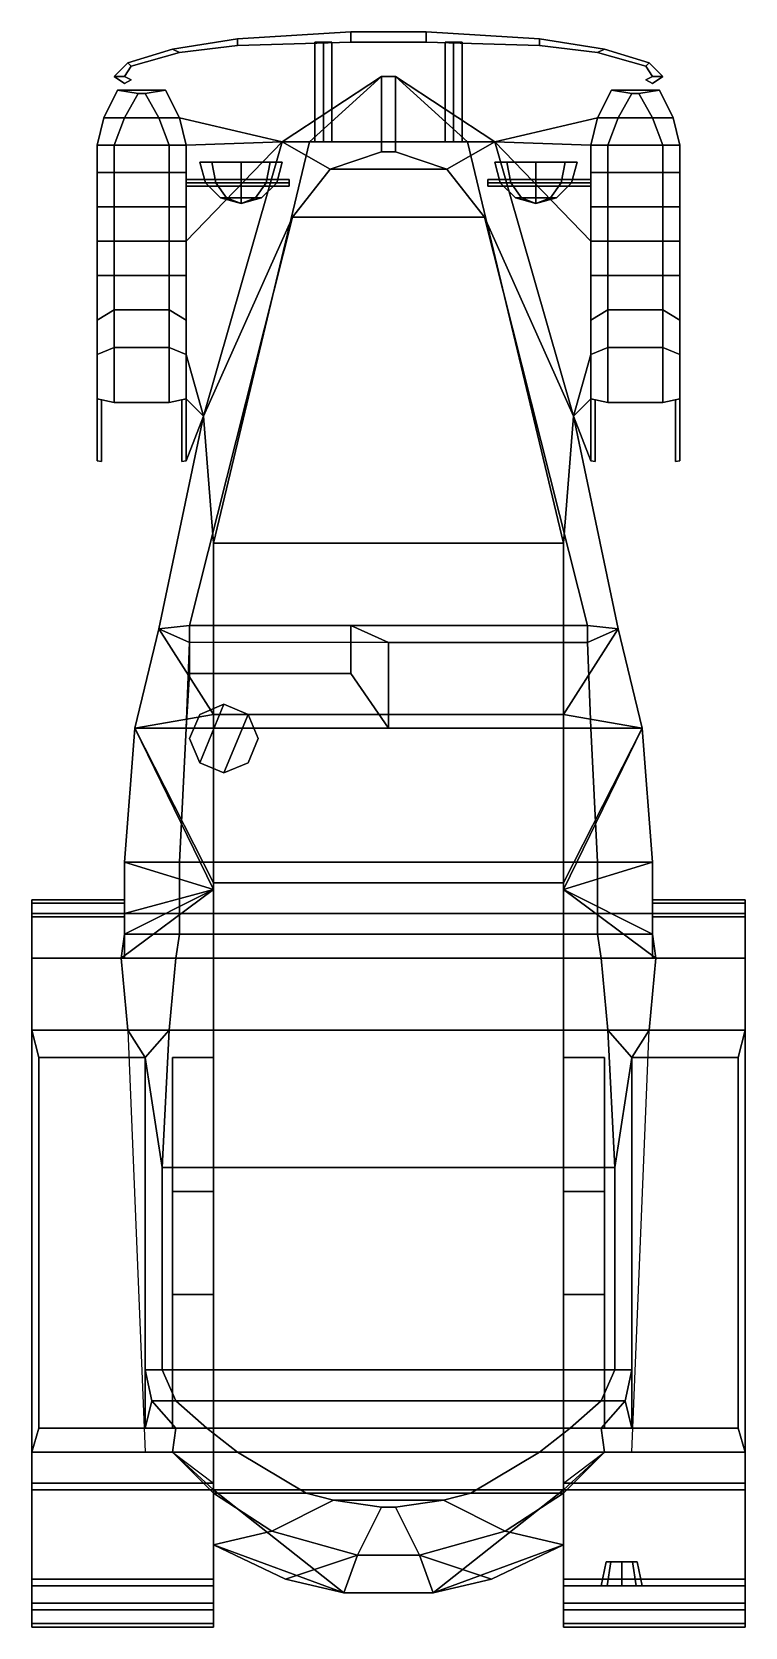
# Model space of a CAD drawing. Extents: x -1.04 to 1.04, y -2.38 to 2.27.
import ezdxf

# ---------------------------------------------------------------- set-up
doc = ezdxf.new("R2010")
doc.units = 0
doc.layers.get('0').update_dxf_attribs({"linetype": 'CONTINUOUS'})
doc.layers.add('MUDGUARDS', color=6, linetype='CONTINUOUS')

msp = doc.modelspace()

# ---------------------------------------------------------------- linework, layer by layer
for points in [[(-0.63, 2.22, 0.62), (-0.44, 2.25, 0.62), (-0.44, 2.25, 0.52), (-0.63, 2.22, 0.52)], [(-0.44, 2.25, 0.52), (-0.44, 2.23, 0.52), (-0.61, 2.21, 0.52), (-0.63, 2.22, 0.52)], [(-0.61, 2.21, 0.62), (-0.44, 2.23, 0.62), (-0.44, 2.25, 0.62), (-0.63, 2.22, 0.62)], [(-0.44, 2.25, 0.62), (-0.11, 2.27, 0.62), (-0.11, 2.27, 0.52), (-0.44, 2.25, 0.52)], [(-0.11, 2.27, 0.52), (-0.11, 2.24, 0.52), (-0.44, 2.23, 0.52), (-0.44, 2.25, 0.52)], [(-0.44, 2.23, 0.62), (-0.11, 2.24, 0.62), (-0.11, 2.27, 0.62), (-0.44, 2.25, 0.62)], [(-0.44, 2.23, 0.52), (-0.11, 2.24, 0.52), (-0.11, 2.24, 0.62), (-0.44, 2.23, 0.62)], [(-0.215, 2.24, 0.56), (-0.19, 2.24, 0.535), (-0.19, 1.95, 0.535), (-0.215, 1.95, 0.56)], [(-0.19, 2.24, 0.585), (-0.215, 2.24, 0.56), (-0.215, 1.95, 0.56), (-0.19, 1.95, 0.585)], [(-0.19, 2.24, 0.535), (-0.165, 2.24, 0.56), (-0.165, 1.95, 0.56), (-0.19, 1.95, 0.535)], [(-0.165, 2.24, 0.56), (-0.19, 2.24, 0.585), (-0.19, 1.95, 0.585), (-0.165, 1.95, 0.56)], [(0.11, 2.27, 0.52), (-0.11, 2.27, 0.52), (-0.11, 2.27, 0.62), (0.11, 2.27, 0.62)], [(0.11, 2.24, 0.52), (-0.11, 2.24, 0.52), (-0.11, 2.27, 0.52), (0.11, 2.27, 0.52)], [(-0.11, 2.27, 0.62), (-0.11, 2.24, 0.62), (0.11, 2.24, 0.62), (0.11, 2.27, 0.62)], [(0.11, 2.24, 0.62), (-0.11, 2.24, 0.62), (-0.11, 2.24, 0.52), (0.11, 2.24, 0.52)], [(0.44, 2.25, 0.52), (0.11, 2.27, 0.52), (0.11, 2.27, 0.62), (0.44, 2.25, 0.62)], [(0.44, 2.23, 0.52), (0.11, 2.24, 0.52), (0.11, 2.27, 0.52), (0.44, 2.25, 0.52)], [(0.11, 2.27, 0.62), (0.11, 2.24, 0.62), (0.44, 2.23, 0.62), (0.44, 2.25, 0.62)], [(0.44, 2.23, 0.62), (0.11, 2.24, 0.62), (0.11, 2.24, 0.52), (0.44, 2.23, 0.52)], [(0.165, 2.24, 0.56), (0.19, 2.24, 0.535), (0.19, 1.95, 0.535), (0.165, 1.95, 0.56)], [(0.19, 2.24, 0.585), (0.165, 2.24, 0.56), (0.165, 1.95, 0.56), (0.19, 1.95, 0.585)], [(0.19, 2.24, 0.535), (0.215, 2.24, 0.56), (0.215, 1.95, 0.56), (0.19, 1.95, 0.535)], [(0.215, 2.24, 0.56), (0.19, 2.24, 0.585), (0.19, 1.95, 0.585), (0.215, 1.95, 0.56)], [(0.63, 2.22, 0.52), (0.44, 2.25, 0.52), (0.44, 2.25, 0.62), (0.63, 2.22, 0.62)], [(0.61, 2.21, 0.52), (0.44, 2.23, 0.52), (0.44, 2.25, 0.52), (0.63, 2.22, 0.52)], [(0.44, 2.25, 0.62), (0.44, 2.23, 0.62), (0.61, 2.21, 0.62), (0.63, 2.22, 0.62)], [(-0.76, 2.18, 0.62), (-0.63, 2.22, 0.62), (-0.63, 2.22, 0.52), (-0.76, 2.18, 0.52)], [(-0.63, 2.22, 0.52), (-0.61, 2.21, 0.52), (-0.75, 2.17, 0.52), (-0.76, 2.18, 0.52)], [(-0.75, 2.17, 0.62), (-0.61, 2.21, 0.62), (-0.63, 2.22, 0.62), (-0.76, 2.18, 0.62)], [(-0.75, 2.17, 0.52), (-0.61, 2.21, 0.52), (-0.61, 2.21, 0.62), (-0.75, 2.17, 0.62)], [(-0.61, 2.21, 0.52), (-0.44, 2.23, 0.52), (-0.44, 2.23, 0.62), (-0.61, 2.21, 0.62)], [(0.61, 2.21, 0.62), (0.44, 2.23, 0.62), (0.44, 2.23, 0.52), (0.61, 2.21, 0.52)], [(0.75, 2.17, 0.52), (0.61, 2.21, 0.52), (0.63, 2.22, 0.52), (0.76, 2.18, 0.52)], [(0.63, 2.22, 0.62), (0.61, 2.21, 0.62), (0.75, 2.17, 0.62), (0.76, 2.18, 0.62)], [(0.75, 2.17, 0.62), (0.61, 2.21, 0.62), (0.61, 2.21, 0.52), (0.75, 2.17, 0.52)], [(0.76, 2.18, 0.52), (0.63, 2.22, 0.52), (0.63, 2.22, 0.62), (0.76, 2.18, 0.62)], [(-0.8, 2.14, 0.62), (-0.76, 2.18, 0.62), (-0.76, 2.18, 0.52), (-0.8, 2.14, 0.52)], [(-0.76, 2.18, 0.52), (-0.75, 2.17, 0.52), (-0.77, 2.14, 0.52), (-0.8, 2.14, 0.52)], [(-0.77, 2.14, 0.62), (-0.75, 2.17, 0.62), (-0.76, 2.18, 0.62), (-0.8, 2.14, 0.62)], [(-0.77, 2.12, 0.62), (-0.8, 2.14, 0.62), (-0.8, 2.14, 0.52), (-0.77, 2.12, 0.52)], [(-0.8, 2.14, 0.52), (-0.77, 2.14, 0.52), (-0.75, 2.13, 0.52), (-0.77, 2.12, 0.52)], [(-0.75, 2.13, 0.62), (-0.77, 2.14, 0.62), (-0.8, 2.14, 0.62), (-0.77, 2.12, 0.62)], [(-0.77, 2.14, 0.52), (-0.75, 2.17, 0.52), (-0.75, 2.17, 0.62), (-0.77, 2.14, 0.62)], [(-0.75, 2.13, 0.52), (-0.77, 2.14, 0.52), (-0.77, 2.14, 0.62), (-0.75, 2.13, 0.62)], [(-0.02, 1.92, 1.31), (-0.02, 2.14, 0.65), (-0.31, 1.95, 0.65), (-0.17, 1.87, 1.33)], [(-0.02, 2.14, 0.65), (-0.23, 1.95, 0.42), (-0.23, 1.95, 0.42), (-0.31, 1.95, 0.65)], [(0.02, 2.14, 0.65), (0.23, 1.95, 0.42), (-0.23, 1.95, 0.42), (-0.02, 2.14, 0.65)], [(0.02, 1.92, 1.31), (0.02, 2.14, 0.65), (-0.02, 2.14, 0.65), (-0.02, 1.92, 1.31)], [(0.31, 1.95, 0.65), (0.02, 2.14, 0.65), (0.02, 1.92, 1.31), (0.17, 1.87, 1.33)], [(0.23, 1.95, 0.42), (0.23, 1.95, 0.42), (0.02, 2.14, 0.65), (0.31, 1.95, 0.65)], [(0.77, 2.14, 0.52), (0.75, 2.17, 0.52), (0.76, 2.18, 0.52), (0.8, 2.14, 0.52)], [(0.76, 2.18, 0.62), (0.75, 2.17, 0.62), (0.77, 2.14, 0.62), (0.8, 2.14, 0.62)], [(0.77, 2.14, 0.62), (0.75, 2.17, 0.62), (0.75, 2.17, 0.52), (0.77, 2.14, 0.52)], [(0.75, 2.13, 0.62), (0.77, 2.14, 0.62), (0.77, 2.14, 0.52), (0.75, 2.13, 0.52)], [(0.75, 2.13, 0.52), (0.77, 2.14, 0.52), (0.8, 2.14, 0.52), (0.77, 2.12, 0.52)], [(0.8, 2.14, 0.62), (0.77, 2.14, 0.62), (0.75, 2.13, 0.62), (0.77, 2.12, 0.62)], [(0.8, 2.14, 0.52), (0.76, 2.18, 0.52), (0.76, 2.18, 0.62), (0.8, 2.14, 0.62)], [(0.77, 2.12, 0.52), (0.8, 2.14, 0.52), (0.8, 2.14, 0.62), (0.77, 2.12, 0.62)], [(-0.77, 2.12, 0.52), (-0.75, 2.13, 0.52), (-0.75, 2.13, 0.62), (-0.77, 2.12, 0.62)], [(0.77, 2.12, 0.62), (0.75, 2.13, 0.62), (0.75, 2.13, 0.52), (0.77, 2.12, 0.52)], [(-0.17, 1.87, 1.33), (-0.31, 1.95, 0.65), (-0.54, 1.15, 0.65), (-0.28, 1.73, 1.34)], [(-0.23, 1.95, 0.42), (-0.51, 0.78, 0.42), (-0.54, 1.15, 0.65), (-0.31, 1.95, 0.65)], [(0.23, 1.95, 0.42), (0.51, 0.78, 0.42), (-0.51, 0.78, 0.42), (-0.23, 1.95, 0.42)], [(0.17, 1.87, 1.33), (0.02, 1.92, 1.31), (-0.02, 1.92, 1.31), (-0.17, 1.87, 1.33)], [(0.54, 1.15, 0.65), (0.31, 1.95, 0.65), (0.17, 1.87, 1.33), (0.28, 1.73, 1.34)], [(0.31, 1.95, 0.65), (0.54, 1.15, 0.65), (0.51, 0.78, 0.42), (0.23, 1.95, 0.42)], [(-0.3451, 1.89, 1.1949), (-0.31, 1.89, 1.11), (-0.5149, 1.89, 1.0251), (-0.55, 1.89, 1.11)], [(-0.43, 1.89, 1.23), (-0.3451, 1.89, 1.1949), (-0.55, 1.89, 1.11), (-0.5149, 1.89, 1.1949)], [(-0.5035, 1.83, 1.1835), (-0.5149, 1.89, 1.1949), (-0.55, 1.89, 1.11), (-0.5339, 1.83, 1.11)], [(-0.5339, 1.83, 1.11), (-0.55, 1.89, 1.11), (-0.5149, 1.89, 1.0251), (-0.5035, 1.83, 1.0365)], [(-0.31, 1.89, 1.11), (-0.3451, 1.89, 1.0251), (-0.43, 1.89, 0.99), (-0.5149, 1.89, 1.0251)], [(-0.5035, 1.83, 1.0365), (-0.5149, 1.89, 1.0251), (-0.43, 1.89, 0.99), (-0.43, 1.83, 1.0061)], [(-0.43, 1.83, 1.2139), (-0.43, 1.89, 1.23), (-0.5149, 1.89, 1.1949), (-0.5035, 1.83, 1.1835)], [(-0.43, 1.83, 1.0061), (-0.43, 1.89, 0.99), (-0.3451, 1.89, 1.0251), (-0.3565, 1.83, 1.0365)], [(-0.3565, 1.83, 1.1835), (-0.3451, 1.89, 1.1949), (-0.43, 1.89, 1.23), (-0.43, 1.83, 1.2139)], [(-0.3261, 1.83, 1.11), (-0.31, 1.89, 1.11), (-0.3451, 1.89, 1.1949), (-0.3565, 1.83, 1.1835)], [(-0.3565, 1.83, 1.0365), (-0.3451, 1.89, 1.0251), (-0.31, 1.89, 1.11), (-0.3261, 1.83, 1.11)], [(0.28, 1.73, 1.34), (0.17, 1.87, 1.33), (-0.17, 1.87, 1.33), (-0.28, 1.73, 1.34)], [(0.3261, 1.83, 1.11), (0.31, 1.89, 1.11), (0.3451, 1.89, 1.0251), (0.3565, 1.83, 1.0365)], [(0.3565, 1.83, 1.1835), (0.3451, 1.89, 1.1949), (0.31, 1.89, 1.11), (0.3261, 1.83, 1.11)], [(0.43, 1.89, 1.23), (0.5149, 1.89, 1.1949), (0.31, 1.89, 1.11), (0.3451, 1.89, 1.1949)], [(0.5149, 1.89, 1.1949), (0.55, 1.89, 1.11), (0.3451, 1.89, 1.0251), (0.31, 1.89, 1.11)], [(0.3565, 1.83, 1.0365), (0.3451, 1.89, 1.0251), (0.43, 1.89, 0.99), (0.43, 1.83, 1.0061)], [(0.43, 1.83, 1.2139), (0.43, 1.89, 1.23), (0.3451, 1.89, 1.1949), (0.3565, 1.83, 1.1835)], [(0.55, 1.89, 1.11), (0.5149, 1.89, 1.0251), (0.43, 1.89, 0.99), (0.3451, 1.89, 1.0251)], [(0.43, 1.83, 1.0061), (0.43, 1.89, 0.99), (0.5149, 1.89, 1.0251), (0.5035, 1.83, 1.0365)], [(0.5035, 1.83, 1.1835), (0.5149, 1.89, 1.1949), (0.43, 1.89, 1.23), (0.43, 1.83, 1.2139)], [(0.5035, 1.83, 1.0365), (0.5149, 1.89, 1.0251), (0.55, 1.89, 1.11), (0.5339, 1.83, 1.11)], [(0.5339, 1.83, 1.11), (0.55, 1.89, 1.11), (0.5149, 1.89, 1.1949), (0.5035, 1.83, 1.1835)], [(-0.59, 1.84, 0.91), (-0.59, 1.83, 0.92), (-0.43, 1.83, 1.02), (-0.43, 1.84, 1.01)], [(-0.59, 1.83, 0.9), (-0.59, 1.84, 0.91), (-0.43, 1.84, 1.01), (-0.43, 1.83, 1)], [(-0.59, 1.83, 0.92), (-0.59, 1.82, 0.91), (-0.43, 1.82, 1.01), (-0.43, 1.83, 1.02)], [(-0.59, 1.82, 0.91), (-0.59, 1.83, 0.9), (-0.43, 1.83, 1), (-0.43, 1.82, 1.01)], [(-0.4724, 1.7861, 1.1524), (-0.5035, 1.83, 1.1835), (-0.5339, 1.83, 1.11), (-0.49, 1.7861, 1.11)], [(-0.49, 1.7861, 1.11), (-0.5339, 1.83, 1.11), (-0.5035, 1.83, 1.0365), (-0.4724, 1.7861, 1.0676)], [(-0.4724, 1.7861, 1.0676), (-0.5035, 1.83, 1.0365), (-0.43, 1.83, 1.0061), (-0.43, 1.7861, 1.05)], [(-0.43, 1.7861, 1.17), (-0.43, 1.83, 1.2139), (-0.5035, 1.83, 1.1835), (-0.4724, 1.7861, 1.1524)], [(-0.29, 1.83, 1.02), (-0.29, 1.84, 1.01), (-0.43, 1.84, 1.01), (-0.43, 1.83, 1.02)], [(-0.29, 1.84, 1.01), (-0.29, 1.83, 1), (-0.43, 1.83, 1), (-0.43, 1.84, 1.01)], [(-0.43, 1.7861, 1.05), (-0.43, 1.83, 1.0061), (-0.3565, 1.83, 1.0365), (-0.3876, 1.7861, 1.0676)], [(-0.3876, 1.7861, 1.1524), (-0.3565, 1.83, 1.1835), (-0.43, 1.83, 1.2139), (-0.43, 1.7861, 1.17)], [(-0.29, 1.82, 1.01), (-0.29, 1.83, 1.02), (-0.43, 1.83, 1.02), (-0.43, 1.82, 1.01)], [(-0.29, 1.83, 1), (-0.29, 1.82, 1.01), (-0.43, 1.82, 1.01), (-0.43, 1.83, 1)], [(-0.37, 1.7861, 1.11), (-0.3261, 1.83, 1.11), (-0.3565, 1.83, 1.1835), (-0.3876, 1.7861, 1.1524)], [(-0.3876, 1.7861, 1.0676), (-0.3565, 1.83, 1.0365), (-0.3261, 1.83, 1.11), (-0.37, 1.7861, 1.11)], [(0.43, 1.83, 1.02), (0.43, 1.84, 1.01), (0.29, 1.84, 1.01), (0.29, 1.83, 1.02)], [(0.43, 1.84, 1.01), (0.43, 1.83, 1), (0.29, 1.83, 1), (0.29, 1.84, 1.01)], [(0.43, 1.82, 1.01), (0.43, 1.83, 1.02), (0.29, 1.83, 1.02), (0.29, 1.82, 1.01)], [(0.43, 1.83, 1), (0.43, 1.82, 1.01), (0.29, 1.82, 1.01), (0.29, 1.83, 1)], [(0.37, 1.7861, 1.11), (0.3261, 1.83, 1.11), (0.3565, 1.83, 1.0365), (0.3876, 1.7861, 1.0676)], [(0.3876, 1.7861, 1.1524), (0.3565, 1.83, 1.1835), (0.3261, 1.83, 1.11), (0.37, 1.7861, 1.11)], [(0.3876, 1.7861, 1.0676), (0.3565, 1.83, 1.0365), (0.43, 1.83, 1.0061), (0.43, 1.7861, 1.05)], [(0.43, 1.7861, 1.17), (0.43, 1.83, 1.2139), (0.3565, 1.83, 1.1835), (0.3876, 1.7861, 1.1524)], [(0.59, 1.83, 0.92), (0.59, 1.84, 0.91), (0.43, 1.84, 1.01), (0.43, 1.83, 1.02)], [(0.59, 1.84, 0.91), (0.59, 1.83, 0.9), (0.43, 1.83, 1), (0.43, 1.84, 1.01)], [(0.43, 1.7861, 1.05), (0.43, 1.83, 1.0061), (0.5035, 1.83, 1.0365), (0.4724, 1.7861, 1.0676)], [(0.4724, 1.7861, 1.1524), (0.5035, 1.83, 1.1835), (0.43, 1.83, 1.2139), (0.43, 1.7861, 1.17)], [(0.59, 1.82, 0.91), (0.59, 1.83, 0.92), (0.43, 1.83, 1.02), (0.43, 1.82, 1.01)], [(0.59, 1.83, 0.9), (0.59, 1.82, 0.91), (0.43, 1.82, 1.01), (0.43, 1.83, 1)], [(0.4724, 1.7861, 1.0676), (0.5035, 1.83, 1.0365), (0.5339, 1.83, 1.11), (0.49, 1.7861, 1.11)], [(0.49, 1.7861, 1.11), (0.5339, 1.83, 1.11), (0.5035, 1.83, 1.1835), (0.4724, 1.7861, 1.1524)], [(-0.43, 1.77, 1.11), (-0.4724, 1.7861, 1.1524), (-0.49, 1.7861, 1.11), (-0.43, 1.77, 1.11)], [(-0.43, 1.77, 1.11), (-0.49, 1.7861, 1.11), (-0.4724, 1.7861, 1.0676), (-0.43, 1.77, 1.11)], [(-0.43, 1.77, 1.11), (-0.43, 1.7861, 1.17), (-0.4724, 1.7861, 1.1524), (-0.43, 1.77, 1.11)], [(-0.43, 1.77, 1.11), (-0.4724, 1.7861, 1.0676), (-0.43, 1.7861, 1.05), (-0.43, 1.77, 1.11)], [(-0.43, 1.77, 1.11), (-0.3876, 1.7861, 1.1524), (-0.43, 1.7861, 1.17), (-0.43, 1.77, 1.11)], [(-0.43, 1.77, 1.11), (-0.37, 1.7861, 1.11), (-0.3876, 1.7861, 1.1524), (-0.43, 1.77, 1.11)], [(-0.43, 1.77, 1.11), (-0.3876, 1.7861, 1.0676), (-0.37, 1.7861, 1.11), (-0.43, 1.77, 1.11)], [(-0.43, 1.77, 1.11), (-0.43, 1.7861, 1.05), (-0.3876, 1.7861, 1.0676), (-0.43, 1.77, 1.11)], [(0.43, 1.77, 1.11), (0.37, 1.7861, 1.11), (0.3876, 1.7861, 1.0676), (0.43, 1.77, 1.11)], [(0.43, 1.77, 1.11), (0.3876, 1.7861, 1.1524), (0.37, 1.7861, 1.11), (0.43, 1.77, 1.11)], [(0.43, 1.77, 1.11), (0.3876, 1.7861, 1.0676), (0.43, 1.7861, 1.05), (0.43, 1.77, 1.11)], [(0.43, 1.77, 1.11), (0.43, 1.7861, 1.17), (0.3876, 1.7861, 1.1524), (0.43, 1.77, 1.11)], [(0.43, 1.77, 1.11), (0.43, 1.7861, 1.05), (0.4724, 1.7861, 1.0676), (0.43, 1.77, 1.11)], [(0.43, 1.77, 1.11), (0.4724, 1.7861, 1.0676), (0.49, 1.7861, 1.11), (0.43, 1.77, 1.11)], [(0.43, 1.77, 1.11), (0.49, 1.7861, 1.11), (0.4724, 1.7861, 1.1524), (0.43, 1.77, 1.11)], [(0.43, 1.77, 1.11), (0.4724, 1.7861, 1.1524), (0.43, 1.7861, 1.17), (0.43, 1.77, 1.11)], [(-0.28, 1.73, 1.34), (-0.54, 1.15, 0.65), (-0.67, 0.53, 0.82), (-0.58, 0.54, 1.42)], [(0.58, 0.54, 1.42), (0.28, 1.73, 1.34), (-0.28, 1.73, 1.34), (-0.58, 0.54, 1.42)], [(0.67, 0.53, 0.82), (0.54, 1.15, 0.65), (0.28, 1.73, 1.34), (0.58, 0.54, 1.42)], [(-0.51, 0.78, 0.42), (-0.51, 0.28, 0.42), (-0.67, 0.53, 0.82), (-0.54, 1.15, 0.65)], [(0.54, 1.15, 0.65), (0.67, 0.53, 0.82), (0.51, 0.28, 0.42), (0.51, 0.78, 0.42)], [(0.51, 0.78, 0.42), (0.51, 0.28, 0.42), (-0.51, 0.28, 0.42), (-0.51, 0.78, 0.42)], [(-0.67, 0.53, 0.82), (-0.74, 0.24, 0.9), (-0.59, 0.24, 1.69), (-0.58, 0.49, 1.42)], [(-0.51, 0.28, 0.42), (-0.51, 0.28, 0.42), (-0.74, 0.24, 0.9), (-0.67, 0.53, 0.82)], [(-0.58, 0.54, 1.42), (-0.67, 0.53, 0.82), (-0.67, 0.53, 0.82), (-0.58, 0.49, 1.42)], [(-0.58, 0.54, 1.42), (-0.58, 0.49, 1.42), (-0.59, 0.24, 1.69), (-0.58, 0.4, 1.67)], [(-0.11, 0.4, 1.67), (-0.11, 0.54, 1.42), (-0.58, 0.54, 1.42), (-0.58, 0.4, 1.67)], [(0, 0.24, 1.69), (0, 0.49, 1.42), (-0.11, 0.54, 1.42), (-0.11, 0.4, 1.67)], [(0.58, 0.49, 1.42), (0.58, 0.54, 1.42), (-0.11, 0.54, 1.42), (0, 0.49, 1.42)], [(0.51, 0.28, 0.42), (0.67, 0.53, 0.82), (0.67, 0.53, 0.82), (0.74, 0.24, 0.9)], [(0.67, 0.53, 0.82), (0.67, 0.53, 0.82), (0.58, 0.54, 1.42), (0.58, 0.49, 1.42)], [(0.59, 0.24, 1.69), (0.74, 0.24, 0.9), (0.67, 0.53, 0.82), (0.58, 0.49, 1.42)], [(-0.58, 0.49, 1.42), (-0.59, 0.24, 1.69), (0.59, 0.24, 1.69), (0.58, 0.49, 1.42)], [(0.59, 0.24, 1.69), (0.58, 0.49, 1.42), (0, 0.49, 1.42), (0, 0.24, 1.69)], [(-0.58, 0.4, 1.67), (-0.59, 0.24, 1.69), (0, 0.24, 1.69), (-0.11, 0.4, 1.67)], [(-0.51, 0.28, 0.42), (-0.51, 0.28, 0.42), (-0.51, -0.21, 0.49), (-0.74, 0.24, 0.9)], [(-0.5507, 0.1393, 1.72), (-0.48, 0.31, 1.72), (-0.5507, 0.2807, 1.72), (-0.58, 0.21, 1.72)], [(-0.58, 0.21, 1.72), (-0.5507, 0.2807, 1.72), (-0.5507, 0.2807, 1.68), (-0.58, 0.21, 1.69)], [(-0.5507, 0.2807, 1.72), (-0.48, 0.31, 1.72), (-0.48, 0.31, 1.68), (-0.5507, 0.2807, 1.68)], [(-0.48, 0.11, 1.72), (-0.4093, 0.2807, 1.72), (-0.48, 0.31, 1.72), (-0.5507, 0.1393, 1.72)], [(0.51, 0.28, 0.42), (0.51, -0.21, 0.49), (-0.51, -0.21, 0.49), (-0.51, 0.28, 0.42)], [(-0.48, 0.31, 1.72), (-0.4093, 0.2807, 1.72), (-0.4093, 0.2807, 1.68), (-0.48, 0.31, 1.68)], [(-0.4093, 0.1393, 1.72), (-0.38, 0.21, 1.72), (-0.4093, 0.2807, 1.72), (-0.48, 0.11, 1.72)], [(-0.4093, 0.2807, 1.72), (-0.38, 0.21, 1.72), (-0.38, 0.21, 1.69), (-0.4093, 0.2807, 1.68)], [(0.51, -0.21, 0.49), (0.51, 0.28, 0.42), (0.51, 0.28, 0.42), (0.74, 0.24, 0.9)], [(-0.59, 0.24, 1.69), (-0.74, 0.24, 0.9), (-0.77, -0.15, 0.9), (-0.61, -0.15, 1.74)], [(-0.51, -0.23, 0.72), (-0.51, -0.23, 0.72), (-0.77, -0.15, 0.9), (-0.74, 0.24, 0.9)], [(-0.51, -0.21, 0.49), (-0.51, -0.21, 0.49), (-0.51, -0.23, 0.72), (-0.74, 0.24, 0.9)], [(0.61, -0.15, 1.74), (0.59, 0.24, 1.69), (-0.59, 0.24, 1.69), (-0.61, -0.15, 1.74)], [(0.77, -0.15, 0.9), (0.51, -0.23, 0.72), (0.51, -0.23, 0.72), (0.74, 0.24, 0.9)], [(0.51, -0.23, 0.72), (0.51, -0.21, 0.49), (0.51, -0.21, 0.49), (0.74, 0.24, 0.9)], [(0.77, -0.15, 0.9), (0.74, 0.24, 0.9), (0.59, 0.24, 1.69), (0.61, -0.15, 1.74)], [(-0.5507, 0.1393, 1.72), (-0.58, 0.21, 1.72), (-0.58, 0.21, 1.69), (-0.5507, 0.1393, 1.7)], [(-0.38, 0.21, 1.72), (-0.4093, 0.1393, 1.72), (-0.4093, 0.1393, 1.7), (-0.38, 0.21, 1.69)], [(-0.48, 0.11, 1.72), (-0.5507, 0.1393, 1.72), (-0.5507, 0.1393, 1.7), (-0.48, 0.11, 1.7)], [(-0.4093, 0.1393, 1.72), (-0.48, 0.11, 1.72), (-0.48, 0.11, 1.7), (-0.4093, 0.1393, 1.7)], [(-0.61, -0.15, 1.74), (-0.77, -0.15, 0.9), (-0.77, -0.3, 0.9), (-0.61, -0.3, 1.74)], [(-0.77, -0.3, 0.9), (-0.77, -0.3, 0.9), (-0.77, -0.15, 0.9), (-0.51, -0.23, 0.72)], [(0.61, -0.3, 1.74), (0.61, -0.15, 1.74), (-0.61, -0.15, 1.74), (-0.61, -0.3, 1.74)], [(0.77, -0.36, 0.9), (0.51, -0.23, 0.72), (0.51, -0.23, 0.72), (0.77, -0.15, 0.9)], [(0.77, -0.3, 0.9), (0.77, -0.15, 0.9), (0.61, -0.15, 1.74), (0.61, -0.3, 1.74)], [(-0.78, -0.43, 0.9), (-0.78, -0.43, 0.9), (-0.77, -0.36, 0.9), (-0.51, -0.23, 0.72)], [(-0.51, -0.43, 0.9), (-0.51, -0.43, 0.9), (-0.78, -0.43, 0.9), (-0.51, -0.23, 0.72)], [(-0.77, -0.36, 0.9), (-0.77, -0.36, 0.9), (-0.77, -0.3, 0.9), (-0.51, -0.23, 0.72)], [(-0.51, -1.98, 0.49), (-0.51, -2.09, 0.72), (-0.51, -0.23, 0.72), (-0.51, -0.21, 0.49)], [(0.51, -0.21, 0.49), (0.51, -1.98, 0.49), (-0.51, -1.98, 0.49), (-0.51, -0.21, 0.49)], [(-0.51, -2.09, 0.72), (-0.51, -1.99, 1.08), (-0.51, -0.43, 0.9), (-0.51, -0.23, 0.72)], [(0.51, -0.23, 0.72), (0.51, -2.09, 0.72), (0.51, -1.98, 0.49), (0.51, -0.21, 0.49)], [(0.51, -0.43, 0.9), (0.51, -1.99, 1.08), (0.51, -2.09, 0.72), (0.51, -0.23, 0.72)], [(0.78, -0.43, 0.9), (0.51, -0.23, 0.72), (0.51, -0.23, 0.72), (0.77, -0.36, 0.9)], [(0.51, -0.43, 0.9), (0.51, -0.23, 0.72), (0.51, -0.23, 0.72), (0.78, -0.43, 0.9)], [(-0.77, -0.3, 0.9), (-0.77, -0.36, 0.9), (-0.61, -0.36, 1.72), (-0.61, -0.3, 1.74)], [(-0.61, -0.3, 1.74), (-0.61, -0.36, 1.72), (0.61, -0.36, 1.72), (0.61, -0.3, 1.74)], [(0.61, -0.36, 1.72), (0.77, -0.36, 0.9), (0.77, -0.3, 0.9), (0.61, -0.3, 1.74)], [(-0.61, -0.36, 1.72), (-0.77, -0.36, 0.9), (-0.78, -0.43, 0.9), (-0.62, -0.43, 1.69)], [(0.62, -0.43, 1.69), (0.61, -0.36, 1.72), (-0.61, -0.36, 1.72), (-0.62, -0.43, 1.69)], [(0.78, -0.43, 0.9), (0.77, -0.36, 0.9), (0.61, -0.36, 1.72), (0.62, -0.43, 1.69)], [(-0.78, -0.43, 0.9), (-0.76, -0.64, 1.08), (-0.64, -0.64, 1.57), (-0.62, -0.43, 1.69)], [(-0.51, -0.64, 1.08), (-0.76, -0.64, 1.08), (-0.78, -0.43, 0.9), (-0.51, -0.43, 0.9)], [(-0.62, -0.43, 1.69), (-0.64, -0.64, 1.57), (0.64, -0.64, 1.57), (0.62, -0.43, 1.69)], [(-0.51, -1.99, 1.08), (-0.51, -1.99, 1.08), (-0.51, -0.64, 1.08), (-0.51, -0.43, 0.9)], [(0.51, -0.64, 1.08), (0.51, -1.99, 1.08), (0.51, -1.99, 1.08), (0.51, -0.43, 0.9)], [(0.76, -0.64, 1.08), (0.51, -0.64, 1.08), (0.51, -0.43, 0.9), (0.78, -0.43, 0.9)], [(0.64, -0.64, 1.57), (0.76, -0.64, 1.08), (0.78, -0.43, 0.9), (0.62, -0.43, 1.69)], [(-0.71, -0.72, 1.36), (-0.76, -0.64, 1.08), (-1.04, -0.64, 1.08), (-1.02, -0.72, 1.36)], [(-1.04, -0.64, 1.08), (-1.04, -1.87, 1.08), (-1.02, -1.8, 1.36), (-1.02, -0.72, 1.36)], [(-0.76, -0.64, 1.08), (-0.71, -1.87, 1.08), (-1.04, -1.87, 1.08), (-1.04, -0.64, 1.08)], [(-0.71, -0.72, 1.36), (-0.71, -0.72, 1.36), (-0.64, -0.64, 1.57), (-0.76, -0.64, 1.08)], [(-0.71, -0.72, 1.36), (-0.71, -0.72, 1.36), (-0.66, -1.04, 1.57), (-0.64, -0.64, 1.57)], [(-0.64, -0.64, 1.57), (-0.66, -1.04, 1.57), (0.66, -1.04, 1.57), (0.64, -0.64, 1.57)], [(0.66, -1.04, 1.57), (0.71, -0.72, 1.36), (0.71, -0.72, 1.36), (0.64, -0.64, 1.57)], [(0.64, -0.64, 1.57), (0.71, -0.72, 1.36), (0.71, -0.72, 1.36), (0.76, -0.64, 1.08)], [(1.02, -0.72, 1.36), (1.04, -0.64, 1.08), (0.76, -0.64, 1.08), (0.71, -0.72, 1.36)], [(1.04, -0.64, 1.08), (1.04, -1.87, 1.08), (0.71, -1.87, 1.08), (0.76, -0.64, 1.08)], [(1.02, -1.8, 1.36), (1.04, -1.87, 1.08), (1.04, -0.64, 1.08), (1.02, -0.72, 1.36)], [(-1.02, -0.72, 1.36), (-1.02, -1.8, 1.36), (-0.71, -1.8, 1.36), (-0.71, -0.72, 1.36)], [(-0.71, -0.72, 1.36), (-0.71, -1.63, 1.36), (-0.66, -1.63, 1.57), (-0.66, -1.04, 1.57)], [(-0.63, -0.72, 0.31), (-0.63, -1.11, 0.31), (-0.63, -1.11, 0.58), (-0.63, -0.72, 0.46)], [(-0.51, -0.72, 0.31), (-0.51, -1.8, 0.31), (-0.63, -1.8, 0.31), (-0.63, -0.72, 0.31)], [(-0.63, -0.72, 0.46), (-0.63, -1.11, 0.58), (-0.51, -1.11, 0.58), (-0.51, -0.72, 0.46)], [(-0.51, -0.72, 0.46), (-0.51, -0.72, 0.31), (-0.63, -0.72, 0.31), (-0.63, -0.72, 0.46)], [(-0.51, -0.72, 0.46), (-0.51, -1.8, 0.46), (-0.51, -1.8, 0.31), (-0.51, -0.72, 0.31)], [(-0.51, -0.8175, 0.49), (-0.51, -1.7025, 0.49), (-0.51, -1.8, 0.46), (-0.51, -0.72, 0.46)], [(0.51, -0.72, 0.46), (0.51, -1.11, 0.58), (0.63, -1.11, 0.58), (0.63, -0.72, 0.46)], [(0.63, -0.72, 0.46), (0.63, -0.72, 0.31), (0.51, -0.72, 0.31), (0.51, -0.72, 0.46)], [(0.51, -1.8, 0.31), (0.51, -0.72, 0.31), (0.63, -0.72, 0.31), (0.63, -1.8, 0.31)], [(0.51, -1.8, 0.46), (0.51, -0.72, 0.46), (0.51, -0.72, 0.31), (0.51, -1.8, 0.31)], [(0.51, -1.7025, 0.49), (0.51, -0.8175, 0.49), (0.51, -0.72, 0.46), (0.51, -1.8, 0.46)], [(0.63, -1.11, 0.58), (0.63, -1.11, 0.31), (0.63, -0.72, 0.31), (0.63, -0.72, 0.46)], [(0.66, -1.63, 1.57), (0.71, -1.63, 1.36), (0.71, -0.72, 1.36), (0.66, -1.04, 1.57)], [(0.71, -0.72, 1.36), (0.71, -1.8, 1.36), (1.02, -1.8, 1.36), (1.02, -0.72, 1.36)], [(-0.66, -1.04, 1.57), (-0.66, -1.63, 1.57), (0.66, -1.63, 1.57), (0.66, -1.04, 1.57)], [(-0.63, -1.11, 0.58), (-0.63, -1.11, 0.31), (-0.63, -1.41, 0.31), (-0.63, -1.41, 0.58)], [(-0.51, -1.41, 0.58), (-0.51, -1.11, 0.58), (-0.63, -1.11, 0.58), (-0.63, -1.41, 0.58)], [(0.51, -1.11, 0.58), (0.51, -1.41, 0.58), (0.63, -1.41, 0.58), (0.63, -1.11, 0.58)], [(0.63, -1.41, 0.58), (0.63, -1.41, 0.31), (0.63, -1.11, 0.31), (0.63, -1.11, 0.58)], [(-0.63, -1.41, 0.58), (-0.63, -1.41, 0.31), (-0.63, -1.8, 0.31), (-0.63, -1.8, 0.46)], [(-0.51, -1.8, 0.46), (-0.51, -1.41, 0.58), (-0.63, -1.41, 0.58), (-0.63, -1.8, 0.46)], [(0.63, -1.8, 0.46), (0.63, -1.41, 0.58), (0.51, -1.41, 0.58), (0.51, -1.8, 0.46)], [(0.63, -1.8, 0.31), (0.63, -1.41, 0.31), (0.63, -1.41, 0.58), (0.63, -1.8, 0.46)], [(-0.71, -1.63, 1.36), (-0.69, -1.72, 1.36), (-0.62, -1.72, 1.57), (-0.66, -1.63, 1.57)], [(-0.71, -1.63, 1.36), (-0.71, -1.8, 1.36), (-0.71, -1.8, 1.36), (-0.69, -1.72, 1.36)], [(-0.66, -1.63, 1.57), (-0.62, -1.72, 1.57), (0.62, -1.72, 1.57), (0.66, -1.63, 1.57)], [(0.62, -1.72, 1.57), (0.69, -1.72, 1.36), (0.71, -1.63, 1.36), (0.66, -1.63, 1.57)], [(0.71, -1.8, 1.36), (0.71, -1.8, 1.36), (0.71, -1.63, 1.36), (0.69, -1.72, 1.36)], [(-0.69, -1.72, 1.36), (-0.71, -1.8, 1.36), (-0.71, -1.8, 1.36), (-0.62, -1.8, 1.36)], [(-0.62, -1.72, 1.57), (-0.69, -1.72, 1.36), (-0.62, -1.8, 1.36), (-0.53, -1.8, 1.57)], [(0.53, -1.8, 1.57), (0.62, -1.72, 1.57), (-0.62, -1.72, 1.57), (-0.53, -1.8, 1.57)], [(0.62, -1.8, 1.36), (0.69, -1.72, 1.36), (0.62, -1.72, 1.57), (0.53, -1.8, 1.57)], [(0.71, -1.8, 1.36), (0.71, -1.8, 1.36), (0.69, -1.72, 1.36), (0.62, -1.8, 1.36)], [(-1.02, -1.8, 1.36), (-1.04, -1.87, 1.08), (-0.63, -1.87, 1.08), (-0.62, -1.8, 1.36)], [(-0.62, -1.8, 1.36), (-0.63, -1.87, 1.08), (-0.44, -1.87, 1.57), (-0.53, -1.8, 1.57)], [(-0.63, -1.8, 0.46), (-0.63, -1.8, 0.31), (-0.51, -1.8, 0.31), (-0.51, -1.8, 0.46)], [(-0.53, -1.8, 1.57), (-0.44, -1.87, 1.57), (0.44, -1.87, 1.57), (0.53, -1.8, 1.57)], [(0.44, -1.87, 1.57), (0.63, -1.87, 1.08), (0.62, -1.8, 1.36), (0.53, -1.8, 1.57)], [(0.51, -1.8, 0.46), (0.51, -1.8, 0.31), (0.63, -1.8, 0.31), (0.63, -1.8, 0.46)], [(0.62, -1.8, 1.36), (0.63, -1.87, 1.08), (1.04, -1.87, 1.08), (1.02, -1.8, 1.36)], [(-0.44, -1.87, 1.57), (-0.63, -1.87, 1.08), (-0.51, -1.99, 1.08), (-0.24, -1.99, 1.57)], [(0.24, -1.99, 1.57), (0.44, -1.87, 1.57), (-0.44, -1.87, 1.57), (-0.24, -1.99, 1.57)], [(0.51, -1.99, 1.08), (0.63, -1.87, 1.08), (0.44, -1.87, 1.57), (0.24, -1.99, 1.57)], [(0.51, -1.98, 0.49), (0.13, -2.28, 0.85), (-0.13, -2.28, 0.85), (-0.51, -1.98, 0.49)], [(-0.51, -2.14, 0.72), (-0.51, -2.09, 0.72), (-0.51, -1.98, 0.49), (-0.51, -2.14, 0.72)], [(-0.13, -2.28, 0.85), (-0.51, -2.14, 0.72), (-0.51, -1.98, 0.49), (-0.13, -2.28, 0.85)], [(-0.51, -1.99, 1.08), (-0.34, -2.1, 1.08), (-0.16, -2.01, 1.57), (-0.24, -1.99, 1.57)], [(-0.34, -2.1, 1.08), (-0.51, -1.99, 1.08), (-0.51, -2.09, 0.72), (-0.51, -2.14, 0.72)], [(-0.24, -1.99, 1.57), (-0.16, -2.01, 1.57), (0.16, -2.01, 1.57), (0.24, -1.99, 1.57)], [(0.51, -1.98, 0.49), (0.51, -2.14, 0.72), (0.13, -2.28, 0.85)], [(0.16, -2.01, 1.57), (0.34, -2.1, 1.08), (0.51, -1.99, 1.08), (0.24, -1.99, 1.57)], [(0.51, -2.09, 0.72), (0.51, -1.99, 1.08), (0.34, -2.1, 1.08), (0.51, -2.14, 0.72)], [(-0.16, -2.01, 1.57), (-0.34, -2.1, 1.08), (-0.09, -2.17, 1.08), (-0.02, -2.03, 1.57)], [(0.02, -2.03, 1.57), (0.16, -2.01, 1.57), (-0.16, -2.01, 1.57), (-0.02, -2.03, 1.57)], [(-0.02, -2.03, 1.57), (-0.09, -2.17, 1.08), (0.09, -2.17, 1.08), (0.02, -2.03, 1.57)], [(0.09, -2.17, 1.08), (0.34, -2.1, 1.08), (0.16, -2.01, 1.57), (0.02, -2.03, 1.57)], [(-0.3, -2.24, 0.81), (-0.09, -2.17, 1.08), (-0.34, -2.1, 1.08), (-0.51, -2.14, 0.72)], [(0.34, -2.1, 1.08), (0.09, -2.17, 1.08), (0.3, -2.24, 0.81), (0.51, -2.14, 0.72)], [(-0.3, -2.24, 0.81), (-0.51, -2.14, 0.72), (-0.51, -2.14, 0.72), (-0.13, -2.28, 0.85)], [(-0.09, -2.17, 1.08), (-0.09, -2.17, 1.08), (-0.3, -2.24, 0.81), (-0.13, -2.28, 0.85)], [(0.13, -2.28, 0.85), (0.09, -2.17, 1.08), (-0.09, -2.17, 1.08), (-0.13, -2.28, 0.85)], [(0.3, -2.24, 0.81), (0.09, -2.17, 1.08), (0.09, -2.17, 1.08), (0.13, -2.28, 0.85)], [(0.13, -2.28, 0.85), (0.51, -2.14, 0.72), (0.3, -2.24, 0.81), (0.13, -2.28, 0.85)], [(0.6482, -2.19, 0.9018), (0.635, -2.19, 0.87), (0.62, -2.26, 0.87), (0.6376, -2.26, 0.9124)], [(0.635, -2.19, 0.87), (0.6482, -2.19, 0.8382), (0.6376, -2.26, 0.8276), (0.62, -2.26, 0.87)], [(0.7118, -2.19, 0.8382), (0.635, -2.19, 0.87), (0.6482, -2.19, 0.9018), (0.725, -2.19, 0.87)], [(0.68, -2.19, 0.825), (0.6482, -2.19, 0.8382), (0.635, -2.19, 0.87), (0.7118, -2.19, 0.8382)], [(0.68, -2.19, 0.915), (0.6482, -2.19, 0.9018), (0.6376, -2.26, 0.9124), (0.68, -2.26, 0.93)], [(0.6482, -2.19, 0.8382), (0.68, -2.19, 0.825), (0.68, -2.26, 0.81), (0.6376, -2.26, 0.8276)], [(0.725, -2.19, 0.87), (0.6482, -2.19, 0.9018), (0.68, -2.19, 0.915), (0.7118, -2.19, 0.9018)], [(0.7118, -2.19, 0.9018), (0.68, -2.19, 0.915), (0.68, -2.26, 0.93), (0.7224, -2.26, 0.9124)], [(0.68, -2.19, 0.825), (0.7118, -2.19, 0.8382), (0.7224, -2.26, 0.8276), (0.68, -2.26, 0.81)], [(0.725, -2.19, 0.87), (0.7118, -2.19, 0.9018), (0.7224, -2.26, 0.9124), (0.74, -2.26, 0.87)], [(0.7118, -2.19, 0.8382), (0.725, -2.19, 0.87), (0.74, -2.26, 0.87), (0.7224, -2.26, 0.8276)], [(0.74, -2.26, 0.87), (0.6376, -2.26, 0.9124), (0.62, -2.26, 0.87), (0.7224, -2.26, 0.8276)], [(0.7224, -2.26, 0.8276), (0.62, -2.26, 0.87), (0.6376, -2.26, 0.8276), (0.68, -2.26, 0.81)], [(0.7224, -2.26, 0.9124), (0.68, -2.26, 0.93), (0.6376, -2.26, 0.9124), (0.74, -2.26, 0.87)]]:
    msp.add_3dface(points)
at = {"layer": 'MUDGUARDS'}
for points in [[(-0.73, 2.09, 0.89), (-0.77, 2.02, 0.94), (-0.83, 2.02, 0.86), (-0.79, 2.1, 0.86)], [(-0.79, 2.1, 0.86), (-0.83, 2.02, 0.86), (-0.77, 2.02, 0.94), (-0.73, 2.09, 0.89)], [(-0.79, 2.1, 0.86), (-0.73, 2.09, 0.89), (-0.71, 2.09, 0.89), (-0.65, 2.1, 0.86)], [(-0.65, 2.1, 0.86), (-0.71, 2.09, 0.89), (-0.73, 2.09, 0.89), (-0.79, 2.1, 0.86)], [(-0.65, 2.1, 0.86), (-0.61, 2.02, 0.86), (-0.67, 2.02, 0.94), (-0.71, 2.09, 0.89)], [(-0.71, 2.09, 0.89), (-0.67, 2.02, 0.94), (-0.61, 2.02, 0.86), (-0.65, 2.1, 0.86)], [(0.71, 2.09, 0.89), (0.67, 2.02, 0.94), (0.61, 2.02, 0.86), (0.65, 2.1, 0.86)], [(0.65, 2.1, 0.86), (0.61, 2.02, 0.86), (0.67, 2.02, 0.94), (0.71, 2.09, 0.89)], [(0.65, 2.1, 0.86), (0.71, 2.09, 0.89), (0.73, 2.09, 0.89), (0.79, 2.1, 0.86)], [(0.79, 2.1, 0.86), (0.73, 2.09, 0.89), (0.71, 2.09, 0.89), (0.65, 2.1, 0.86)], [(0.79, 2.1, 0.86), (0.83, 2.02, 0.86), (0.77, 2.02, 0.94), (0.73, 2.09, 0.89)], [(0.73, 2.09, 0.89), (0.77, 2.02, 0.94), (0.83, 2.02, 0.86), (0.79, 2.1, 0.86)], [(-0.71, 2.09, 0.89), (-0.67, 2.02, 0.94), (-0.77, 2.02, 0.94), (-0.73, 2.09, 0.89)], [(-0.73, 2.09, 0.89), (-0.77, 2.02, 0.94), (-0.67, 2.02, 0.94), (-0.71, 2.09, 0.89)], [(0.73, 2.09, 0.89), (0.77, 2.02, 0.94), (0.67, 2.02, 0.94), (0.71, 2.09, 0.89)], [(0.71, 2.09, 0.89), (0.67, 2.02, 0.94), (0.77, 2.02, 0.94), (0.73, 2.09, 0.89)], [(-0.83, 2.02, 0.86), (-0.85, 1.94, 0.89), (-0.8, 1.94, 0.98), (-0.77, 2.02, 0.94)], [(-0.77, 2.02, 0.94), (-0.8, 1.94, 0.98), (-0.85, 1.94, 0.89), (-0.83, 2.02, 0.86)], [(-0.67, 2.02, 0.94), (-0.64, 1.94, 0.98), (-0.8, 1.94, 0.98), (-0.77, 2.02, 0.94)], [(-0.77, 2.02, 0.94), (-0.8, 1.94, 0.98), (-0.64, 1.94, 0.98), (-0.67, 2.02, 0.94)], [(-0.67, 2.02, 0.94), (-0.64, 1.94, 0.98), (-0.59, 1.94, 0.89), (-0.61, 2.02, 0.86)], [(-0.61, 2.02, 0.86), (-0.59, 1.94, 0.89), (-0.64, 1.94, 0.98), (-0.67, 2.02, 0.94)], [(-0.31, 1.95, 0.65), (-0.31, 1.95, 0.65), (-0.59, 1.94, 0.89), (-0.61, 2.02, 0.86)], [(-0.61, 2.02, 0.86), (-0.59, 1.94, 0.89), (-0.31, 1.95, 0.65)], [(0.61, 2.02, 0.86), (0.59, 1.94, 0.89), (0.31, 1.95, 0.65)], [(0.31, 1.95, 0.65), (0.31, 1.95, 0.65), (0.59, 1.94, 0.89), (0.61, 2.02, 0.86)], [(0.61, 2.02, 0.86), (0.59, 1.94, 0.89), (0.64, 1.94, 0.98), (0.67, 2.02, 0.94)], [(0.67, 2.02, 0.94), (0.64, 1.94, 0.98), (0.59, 1.94, 0.89), (0.61, 2.02, 0.86)], [(0.67, 2.02, 0.94), (0.64, 1.94, 0.98), (0.8, 1.94, 0.98), (0.77, 2.02, 0.94)], [(0.77, 2.02, 0.94), (0.8, 1.94, 0.98), (0.64, 1.94, 0.98), (0.67, 2.02, 0.94)], [(0.77, 2.02, 0.94), (0.8, 1.94, 0.98), (0.85, 1.94, 0.89), (0.83, 2.02, 0.86)], [(0.83, 2.02, 0.86), (0.85, 1.94, 0.89), (0.8, 1.94, 0.98), (0.77, 2.02, 0.94)], [(-0.8, 1.94, 0.98), (-0.8, 1.86, 1), (-0.85, 1.86, 0.91), (-0.85, 1.94, 0.89)], [(-0.85, 1.94, 0.89), (-0.85, 1.86, 0.91), (-0.8, 1.86, 1), (-0.8, 1.94, 0.98)], [(-0.8, 1.94, 0.98), (-0.8, 1.86, 1), (-0.64, 1.86, 1), (-0.64, 1.94, 0.98)], [(-0.64, 1.94, 0.98), (-0.64, 1.86, 1), (-0.8, 1.86, 1), (-0.8, 1.94, 0.98)], [(-0.59, 1.94, 0.89), (-0.59, 1.86, 0.91), (-0.64, 1.86, 1), (-0.64, 1.94, 0.98)], [(-0.64, 1.94, 0.98), (-0.64, 1.86, 1), (-0.59, 1.86, 0.91), (-0.59, 1.94, 0.89)], [(-0.59, 1.66, 0.92), (-0.59, 1.33, 0.77), (-0.54, 1.15, 0.65), (-0.31, 1.95, 0.65)], [(-0.31, 1.95, 0.65), (-0.54, 1.15, 0.65), (-0.59, 1.33, 0.77), (-0.59, 1.66, 0.92)], [(-0.31, 1.95, 0.65), (-0.31, 1.95, 0.65), (-0.59, 1.66, 0.92), (-0.59, 1.94, 0.89)], [(-0.59, 1.94, 0.89), (-0.59, 1.66, 0.92), (-0.31, 1.95, 0.65)], [(-0.59, 1.86, 0.91), (-0.59, 1.76, 0.92), (-0.59, 1.66, 0.92), (-0.59, 1.94, 0.89)], [(-0.59, 1.94, 0.89), (-0.59, 1.66, 0.92), (-0.59, 1.76, 0.92), (-0.59, 1.86, 0.91)], [(0.59, 1.94, 0.89), (0.59, 1.66, 0.92), (0.31, 1.95, 0.65)], [(0.31, 1.95, 0.65), (0.31, 1.95, 0.65), (0.59, 1.66, 0.92), (0.59, 1.94, 0.89)], [(0.31, 1.95, 0.65), (0.54, 1.15, 0.65), (0.59, 1.33, 0.77), (0.59, 1.66, 0.92)], [(0.59, 1.66, 0.92), (0.59, 1.33, 0.77), (0.54, 1.15, 0.65), (0.31, 1.95, 0.65)], [(0.64, 1.94, 0.98), (0.64, 1.86, 1), (0.59, 1.86, 0.91), (0.59, 1.94, 0.89)], [(0.59, 1.94, 0.89), (0.59, 1.86, 0.91), (0.64, 1.86, 1), (0.64, 1.94, 0.98)], [(0.59, 1.94, 0.89), (0.59, 1.66, 0.92), (0.59, 1.76, 0.92), (0.59, 1.86, 0.91)], [(0.59, 1.86, 0.91), (0.59, 1.76, 0.92), (0.59, 1.66, 0.92), (0.59, 1.94, 0.89)], [(0.8, 1.94, 0.98), (0.8, 1.86, 1), (0.64, 1.86, 1), (0.64, 1.94, 0.98)], [(0.64, 1.94, 0.98), (0.64, 1.86, 1), (0.8, 1.86, 1), (0.8, 1.94, 0.98)], [(0.85, 1.94, 0.89), (0.85, 1.86, 0.91), (0.8, 1.86, 1), (0.8, 1.94, 0.98)], [(0.8, 1.94, 0.98), (0.8, 1.86, 1), (0.85, 1.86, 0.91), (0.85, 1.94, 0.89)], [(-0.8, 1.86, 1), (-0.8, 1.76, 1.02), (-0.85, 1.76, 0.92), (-0.85, 1.86, 0.91)], [(-0.85, 1.86, 0.91), (-0.85, 1.76, 0.92), (-0.8, 1.76, 1.02), (-0.8, 1.86, 1)], [(-0.64, 1.86, 1), (-0.64, 1.76, 1.02), (-0.8, 1.76, 1.02), (-0.8, 1.86, 1)], [(-0.8, 1.86, 1), (-0.8, 1.76, 1.02), (-0.64, 1.76, 1.02), (-0.64, 1.86, 1)], [(-0.59, 1.86, 0.91), (-0.59, 1.76, 0.92), (-0.64, 1.76, 1.02), (-0.64, 1.86, 1)], [(-0.64, 1.86, 1), (-0.64, 1.76, 1.02), (-0.59, 1.76, 0.92), (-0.59, 1.86, 0.91)], [(0.64, 1.86, 1), (0.64, 1.76, 1.02), (0.59, 1.76, 0.92), (0.59, 1.86, 0.91)], [(0.59, 1.86, 0.91), (0.59, 1.76, 0.92), (0.64, 1.76, 1.02), (0.64, 1.86, 1)], [(0.64, 1.86, 1), (0.64, 1.76, 1.02), (0.8, 1.76, 1.02), (0.8, 1.86, 1)], [(0.8, 1.86, 1), (0.8, 1.76, 1.02), (0.64, 1.76, 1.02), (0.64, 1.86, 1)], [(0.8, 1.86, 1), (0.8, 1.76, 1.02), (0.85, 1.76, 0.92), (0.85, 1.86, 0.91)], [(0.85, 1.86, 0.91), (0.85, 1.76, 0.92), (0.8, 1.76, 1.02), (0.8, 1.86, 1)], [(-0.8, 1.76, 1.02), (-0.8, 1.66, 1.02), (-0.85, 1.66, 0.92), (-0.85, 1.76, 0.92)], [(-0.85, 1.76, 0.92), (-0.85, 1.66, 0.92), (-0.8, 1.66, 1.02), (-0.8, 1.76, 1.02)], [(-0.64, 1.76, 1.02), (-0.64, 1.66, 1.02), (-0.8, 1.66, 1.02), (-0.8, 1.76, 1.02)], [(-0.8, 1.76, 1.02), (-0.8, 1.66, 1.02), (-0.64, 1.66, 1.02), (-0.64, 1.76, 1.02)], [(-0.59, 1.76, 0.92), (-0.59, 1.66, 0.92), (-0.64, 1.66, 1.02), (-0.64, 1.76, 1.02)], [(-0.64, 1.76, 1.02), (-0.64, 1.66, 1.02), (-0.59, 1.66, 0.92), (-0.59, 1.76, 0.92)], [(0.64, 1.76, 1.02), (0.64, 1.66, 1.02), (0.59, 1.66, 0.92), (0.59, 1.76, 0.92)], [(0.59, 1.76, 0.92), (0.59, 1.66, 0.92), (0.64, 1.66, 1.02), (0.64, 1.76, 1.02)], [(0.64, 1.76, 1.02), (0.64, 1.66, 1.02), (0.8, 1.66, 1.02), (0.8, 1.76, 1.02)], [(0.8, 1.76, 1.02), (0.8, 1.66, 1.02), (0.64, 1.66, 1.02), (0.64, 1.76, 1.02)], [(0.8, 1.76, 1.02), (0.8, 1.66, 1.02), (0.85, 1.66, 0.92), (0.85, 1.76, 0.92)], [(0.85, 1.76, 0.92), (0.85, 1.66, 0.92), (0.8, 1.66, 1.02), (0.8, 1.76, 1.02)], [(-0.85, 1.66, 0.92), (-0.85, 1.56, 0.89), (-0.8, 1.56, 1), (-0.8, 1.66, 1.02)], [(-0.8, 1.66, 1.02), (-0.8, 1.56, 1), (-0.85, 1.56, 0.89), (-0.85, 1.66, 0.92)], [(-0.64, 1.66, 1.02), (-0.64, 1.56, 1), (-0.8, 1.56, 1), (-0.8, 1.66, 1.02)], [(-0.8, 1.66, 1.02), (-0.8, 1.56, 1), (-0.64, 1.56, 1), (-0.64, 1.66, 1.02)], [(-0.64, 1.66, 1.02), (-0.64, 1.56, 1), (-0.59, 1.56, 0.89), (-0.59, 1.66, 0.92)], [(-0.59, 1.66, 0.92), (-0.59, 1.56, 0.89), (-0.64, 1.56, 1), (-0.64, 1.66, 1.02)], [(-0.59, 1.66, 0.92), (-0.59, 1.33, 0.77), (-0.59, 1.43, 0.84), (-0.59, 1.56, 0.89)], [(-0.59, 1.56, 0.89), (-0.59, 1.43, 0.84), (-0.59, 1.33, 0.77), (-0.59, 1.66, 0.92)], [(0.59, 1.66, 0.92), (0.59, 1.56, 0.89), (0.64, 1.56, 1), (0.64, 1.66, 1.02)], [(0.64, 1.66, 1.02), (0.64, 1.56, 1), (0.59, 1.56, 0.89), (0.59, 1.66, 0.92)], [(0.59, 1.56, 0.89), (0.59, 1.43, 0.84), (0.59, 1.33, 0.77), (0.59, 1.66, 0.92)], [(0.59, 1.66, 0.92), (0.59, 1.33, 0.77), (0.59, 1.43, 0.84), (0.59, 1.56, 0.89)], [(0.64, 1.66, 1.02), (0.64, 1.56, 1), (0.8, 1.56, 1), (0.8, 1.66, 1.02)], [(0.8, 1.66, 1.02), (0.8, 1.56, 1), (0.64, 1.56, 1), (0.64, 1.66, 1.02)], [(0.85, 1.66, 0.92), (0.85, 1.56, 0.89), (0.8, 1.56, 1), (0.8, 1.66, 1.02)], [(0.8, 1.66, 1.02), (0.8, 1.56, 1), (0.85, 1.56, 0.89), (0.85, 1.66, 0.92)], [(-0.85, 1.56, 0.89), (-0.85, 1.43, 0.84), (-0.8, 1.46, 0.96), (-0.8, 1.56, 1)], [(-0.8, 1.56, 1), (-0.8, 1.46, 0.96), (-0.85, 1.43, 0.84), (-0.85, 1.56, 0.89)], [(-0.8, 1.56, 1), (-0.8, 1.46, 0.96), (-0.64, 1.46, 0.96), (-0.64, 1.56, 1)], [(-0.64, 1.56, 1), (-0.64, 1.46, 0.96), (-0.8, 1.46, 0.96), (-0.8, 1.56, 1)], [(-0.64, 1.56, 1), (-0.64, 1.46, 0.96), (-0.59, 1.43, 0.84), (-0.59, 1.56, 0.89)], [(-0.59, 1.56, 0.89), (-0.59, 1.43, 0.84), (-0.64, 1.46, 0.96), (-0.64, 1.56, 1)], [(0.59, 1.56, 0.89), (0.59, 1.43, 0.84), (0.64, 1.46, 0.96), (0.64, 1.56, 1)], [(0.64, 1.56, 1), (0.64, 1.46, 0.96), (0.59, 1.43, 0.84), (0.59, 1.56, 0.89)], [(0.8, 1.56, 1), (0.8, 1.46, 0.96), (0.64, 1.46, 0.96), (0.64, 1.56, 1)], [(0.64, 1.56, 1), (0.64, 1.46, 0.96), (0.8, 1.46, 0.96), (0.8, 1.56, 1)], [(0.8, 1.56, 1), (0.8, 1.46, 0.96), (0.85, 1.43, 0.84), (0.85, 1.56, 0.89)], [(0.85, 1.56, 0.89), (0.85, 1.43, 0.84), (0.8, 1.46, 0.96), (0.8, 1.56, 1)], [(-0.85, 1.43, 0.84), (-0.85, 1.33, 0.77), (-0.8, 1.35, 0.89), (-0.8, 1.46, 0.96)], [(-0.8, 1.46, 0.96), (-0.8, 1.35, 0.89), (-0.85, 1.33, 0.77), (-0.85, 1.43, 0.84)], [(-0.8, 1.46, 0.96), (-0.8, 1.35, 0.89), (-0.64, 1.35, 0.89), (-0.64, 1.46, 0.96)], [(-0.64, 1.46, 0.96), (-0.64, 1.35, 0.89), (-0.8, 1.35, 0.89), (-0.8, 1.46, 0.96)], [(-0.64, 1.46, 0.96), (-0.64, 1.35, 0.89), (-0.59, 1.33, 0.77), (-0.59, 1.43, 0.84)], [(-0.59, 1.43, 0.84), (-0.59, 1.33, 0.77), (-0.64, 1.35, 0.89), (-0.64, 1.46, 0.96)], [(0.59, 1.43, 0.84), (0.59, 1.33, 0.77), (0.64, 1.35, 0.89), (0.64, 1.46, 0.96)], [(0.64, 1.46, 0.96), (0.64, 1.35, 0.89), (0.59, 1.33, 0.77), (0.59, 1.43, 0.84)], [(0.8, 1.46, 0.96), (0.8, 1.35, 0.89), (0.64, 1.35, 0.89), (0.64, 1.46, 0.96)], [(0.64, 1.46, 0.96), (0.64, 1.35, 0.89), (0.8, 1.35, 0.89), (0.8, 1.46, 0.96)], [(0.85, 1.43, 0.84), (0.85, 1.33, 0.77), (0.8, 1.35, 0.89), (0.8, 1.46, 0.96)], [(0.8, 1.46, 0.96), (0.8, 1.35, 0.89), (0.85, 1.33, 0.77), (0.85, 1.43, 0.84)], [(-0.85, 1.33, 0.77), (-0.85, 1.2, 0.68), (-0.8, 1.19, 0.77), (-0.8, 1.35, 0.89)], [(-0.8, 1.35, 0.89), (-0.8, 1.19, 0.77), (-0.85, 1.2, 0.68), (-0.85, 1.33, 0.77)], [(-0.64, 1.35, 0.89), (-0.64, 1.19, 0.77), (-0.8, 1.19, 0.77), (-0.8, 1.35, 0.89)], [(-0.8, 1.35, 0.89), (-0.8, 1.19, 0.77), (-0.64, 1.19, 0.77), (-0.64, 1.35, 0.89)], [(-0.64, 1.35, 0.89), (-0.64, 1.19, 0.77), (-0.59, 1.2, 0.68), (-0.59, 1.33, 0.77)], [(-0.59, 1.33, 0.77), (-0.59, 1.2, 0.68), (-0.64, 1.19, 0.77), (-0.64, 1.35, 0.89)], [(0.59, 1.33, 0.77), (0.59, 1.2, 0.68), (0.64, 1.19, 0.77), (0.64, 1.35, 0.89)], [(0.64, 1.35, 0.89), (0.64, 1.19, 0.77), (0.59, 1.2, 0.68), (0.59, 1.33, 0.77)], [(0.64, 1.35, 0.89), (0.64, 1.19, 0.77), (0.8, 1.19, 0.77), (0.8, 1.35, 0.89)], [(0.8, 1.35, 0.89), (0.8, 1.19, 0.77), (0.64, 1.19, 0.77), (0.64, 1.35, 0.89)], [(0.8, 1.35, 0.89), (0.8, 1.19, 0.77), (0.85, 1.2, 0.68), (0.85, 1.33, 0.77)], [(0.85, 1.33, 0.77), (0.85, 1.2, 0.68), (0.8, 1.19, 0.77), (0.8, 1.35, 0.89)], [(-0.54, 1.15, 0.65), (-0.54, 1.15, 0.65), (-0.59, 1.2, 0.68), (-0.59, 1.33, 0.77)], [(-0.59, 1.33, 0.77), (-0.59, 1.2, 0.68), (-0.54, 1.15, 0.65)], [(0.59, 1.33, 0.77), (0.59, 1.2, 0.68), (0.54, 1.15, 0.65)], [(0.54, 1.15, 0.65), (0.54, 1.15, 0.65), (0.59, 1.2, 0.68), (0.59, 1.33, 0.77)], [(-0.8371, 1.1974, 0.7033), (-0.8371, 1.0174, 0.5833), (-0.85, 1.02, 0.56), (-0.85, 1.2, 0.68)], [(-0.85, 1.2, 0.68), (-0.85, 1.02, 0.56), (-0.8371, 1.0174, 0.5833), (-0.8371, 1.1974, 0.7033)], [(-0.59, 1.2, 0.68), (-0.59, 1.02, 0.56), (-0.6029, 1.0174, 0.5833), (-0.6029, 1.1974, 0.7033)], [(-0.6029, 1.1974, 0.7033), (-0.6029, 1.0174, 0.5833), (-0.59, 1.02, 0.56), (-0.59, 1.2, 0.68)], [(-0.54, 1.15, 0.65), (-0.54, 1.15, 0.65), (-0.59, 1.02, 0.56), (-0.59, 1.2, 0.68)], [(-0.59, 1.2, 0.68), (-0.59, 1.02, 0.56), (-0.54, 1.15, 0.65)], [(0.54, 1.15, 0.65), (0.54, 1.15, 0.65), (0.59, 1.02, 0.56), (0.59, 1.2, 0.68)], [(0.59, 1.2, 0.68), (0.59, 1.02, 0.56), (0.54, 1.15, 0.65)], [(0.6029, 1.1974, 0.7033), (0.6029, 1.0174, 0.5833), (0.59, 1.02, 0.56), (0.59, 1.2, 0.68)], [(0.59, 1.2, 0.68), (0.59, 1.02, 0.56), (0.6029, 1.0174, 0.5833), (0.6029, 1.1974, 0.7033)], [(0.85, 1.2, 0.68), (0.85, 1.02, 0.56), (0.8371, 1.0174, 0.5833), (0.8371, 1.1974, 0.7033)], [(0.8371, 1.1974, 0.7033), (0.8371, 1.0174, 0.5833), (0.85, 1.02, 0.56), (0.85, 1.2, 0.68)], [(-1.04, -0.27, 0.48), (-1.04, -0.31, 0.78), (-1.04, -0.3, 0.79), (-1.04, -0.26, 0.48)], [(-1.04, -0.26, 0.48), (-1.04, -0.3, 0.79), (-0.77, -0.3, 0.79), (-0.77, -0.26, 0.48)], [(-0.77, -0.26, 0.48), (-0.77, -0.27, 0.48), (-1.04, -0.27, 0.48), (-1.04, -0.26, 0.48)], [(-0.77, -0.27, 0.48), (-0.77, -0.31, 0.78), (-1.04, -0.31, 0.78), (-1.04, -0.27, 0.48)], [(0.77, -0.26, 0.48), (0.77, -0.3, 0.79), (1.04, -0.3, 0.79), (1.04, -0.26, 0.48)], [(1.04, -0.26, 0.48), (1.04, -0.27, 0.48), (0.77, -0.27, 0.48), (0.77, -0.26, 0.48)], [(1.04, -0.27, 0.48), (1.04, -0.31, 0.78), (0.77, -0.31, 0.78), (0.77, -0.27, 0.48)], [(1.04, -0.3, 0.79), (1.04, -0.31, 0.78), (1.04, -0.27, 0.48), (1.04, -0.26, 0.48)], [(-1.04, -0.3, 0.79), (-1.04, -0.43, 0.9), (-0.77, -0.43, 0.9), (-0.77, -0.3, 0.79)], [(-1.04, -0.31, 0.78), (-1.04, -0.43, 0.89), (-1.04, -0.43, 0.9), (-1.04, -0.3, 0.79)], [(-0.77, -0.31, 0.78), (-0.77, -0.43, 0.89), (-1.04, -0.43, 0.89), (-1.04, -0.31, 0.78)], [(0.77, -0.3, 0.79), (0.77, -0.43, 0.9), (1.04, -0.43, 0.9), (1.04, -0.3, 0.79)], [(1.04, -0.31, 0.78), (1.04, -0.43, 0.89), (0.77, -0.43, 0.89), (0.77, -0.31, 0.78)], [(1.04, -0.43, 0.9), (1.04, -0.43, 0.89), (1.04, -0.31, 0.78), (1.04, -0.3, 0.79)], [(-1.04, -0.43, 0.9), (-1.04, -0.64, 1.08), (-0.76, -0.64, 1.08), (-0.78, -0.43, 0.9)], [(-1.04, -0.43, 0.89), (-1.04, -0.64, 1.07), (-1.04, -0.64, 1.08), (-1.04, -0.43, 0.9)], [(-0.78, -0.43, 0.89), (-0.76, -0.64, 1.07), (-1.04, -0.64, 1.07), (-1.04, -0.43, 0.89)], [(-0.78, -0.43, 0.9), (-0.78, -0.43, 0.89), (-1.04, -0.43, 0.89), (-1.04, -0.43, 0.9)], [(-1.04, -0.43, 0.9), (-1.04, -0.43, 0.89), (-0.77, -0.43, 0.89), (-0.77, -0.43, 0.9)], [(1.04, -0.43, 0.89), (1.04, -0.64, 1.07), (0.76, -0.64, 1.07), (0.78, -0.43, 0.89)], [(0.78, -0.43, 0.9), (0.76, -0.64, 1.08), (1.04, -0.64, 1.08), (1.04, -0.43, 0.9)], [(0.77, -0.43, 0.9), (0.77, -0.43, 0.89), (1.04, -0.43, 0.89), (1.04, -0.43, 0.9)], [(1.04, -0.43, 0.9), (1.04, -0.43, 0.89), (0.78, -0.43, 0.89), (0.78, -0.43, 0.9)], [(1.04, -0.64, 1.08), (1.04, -0.64, 1.07), (1.04, -0.43, 0.89), (1.04, -0.43, 0.9)], [(-1.04, -0.64, 1.07), (-1.04, -1.87, 1.07), (-1.04, -1.87, 1.08), (-1.04, -0.64, 1.08)], [(-0.76, -0.64, 1.07), (-0.71, -1.87, 1.07), (-1.04, -1.87, 1.07), (-1.04, -0.64, 1.07)], [(1.04, -0.64, 1.07), (1.04, -1.87, 1.07), (0.71, -1.87, 1.07), (0.76, -0.64, 1.07)], [(1.04, -1.87, 1.08), (1.04, -1.87, 1.07), (1.04, -0.64, 1.07), (1.04, -0.64, 1.08)], [(-1.04, -1.87, 1.07), (-1.04, -1.96, 1.05), (-1.04, -1.98, 1.06), (-1.04, -1.87, 1.08)], [(-1.04, -1.87, 1.08), (-1.04, -1.98, 1.06), (-0.51, -1.98, 1.06), (-0.63, -1.87, 1.08)], [(-0.63, -1.87, 1.07), (-0.51, -1.96, 1.05), (-1.04, -1.96, 1.05), (-1.04, -1.87, 1.07)], [(1.04, -1.87, 1.07), (1.04, -1.96, 1.05), (0.51, -1.96, 1.05), (0.63, -1.87, 1.07)], [(0.63, -1.87, 1.08), (0.51, -1.98, 1.06), (1.04, -1.98, 1.06), (1.04, -1.87, 1.08)], [(1.04, -1.98, 1.06), (1.04, -1.96, 1.05), (1.04, -1.87, 1.07), (1.04, -1.87, 1.08)], [(-1.04, -1.96, 1.05), (-1.04, -2.24, 0.74), (-1.04, -2.26, 0.75), (-1.04, -1.98, 1.06)], [(-0.51, -1.96, 1.05), (-0.51, -2.24, 0.74), (-1.04, -2.24, 0.74), (-1.04, -1.96, 1.05)], [(-1.04, -1.98, 1.06), (-1.04, -2.26, 0.75), (-0.51, -2.26, 0.75), (-0.51, -1.98, 1.06)], [(-0.51, -2.26, 0.75), (-0.51, -2.24, 0.74), (-0.51, -1.96, 1.05), (-0.51, -1.98, 1.06)], [(0.51, -1.96, 1.05), (0.51, -2.24, 0.74), (0.51, -2.26, 0.75), (0.51, -1.98, 1.06)], [(1.04, -1.96, 1.05), (1.04, -2.24, 0.74), (0.51, -2.24, 0.74), (0.51, -1.96, 1.05)], [(0.51, -1.98, 1.06), (0.51, -2.26, 0.75), (1.04, -2.26, 0.75), (1.04, -1.98, 1.06)], [(1.04, -2.26, 0.75), (1.04, -2.24, 0.74), (1.04, -1.96, 1.05), (1.04, -1.98, 1.06)], [(-1.04, -2.24, 0.74), (-1.04, -2.31, 0.68), (-1.04, -2.33, 0.69), (-1.04, -2.26, 0.75)], [(-0.51, -2.24, 0.74), (-0.51, -2.31, 0.68), (-1.04, -2.31, 0.68), (-1.04, -2.24, 0.74)], [(-1.04, -2.26, 0.75), (-1.04, -2.33, 0.69), (-0.51, -2.33, 0.69), (-0.51, -2.26, 0.75)], [(-0.51, -2.33, 0.69), (-0.51, -2.31, 0.68), (-0.51, -2.24, 0.74), (-0.51, -2.26, 0.75)], [(1.04, -2.24, 0.74), (1.04, -2.31, 0.68), (0.51, -2.31, 0.68), (0.51, -2.24, 0.74)], [(0.51, -2.24, 0.74), (0.51, -2.31, 0.68), (0.51, -2.33, 0.69), (0.51, -2.26, 0.75)], [(0.51, -2.26, 0.75), (0.51, -2.33, 0.69), (1.04, -2.33, 0.69), (1.04, -2.26, 0.75)], [(1.04, -2.33, 0.69), (1.04, -2.31, 0.68), (1.04, -2.24, 0.74), (1.04, -2.26, 0.75)], [(-1.04, -2.31, 0.68), (-1.04, -2.37, 0.64), (-1.04, -2.38, 0.66), (-1.04, -2.33, 0.69)], [(-0.51, -2.31, 0.68), (-0.51, -2.37, 0.64), (-1.04, -2.37, 0.64), (-1.04, -2.31, 0.68)], [(-0.51, -2.38, 0.66), (-0.51, -2.37, 0.64), (-0.51, -2.31, 0.68), (-0.51, -2.33, 0.69)], [(0.51, -2.31, 0.68), (0.51, -2.37, 0.64), (0.51, -2.38, 0.66), (0.51, -2.33, 0.69)], [(1.04, -2.31, 0.68), (1.04, -2.37, 0.64), (0.51, -2.37, 0.64), (0.51, -2.31, 0.68)], [(1.04, -2.38, 0.66), (1.04, -2.37, 0.64), (1.04, -2.31, 0.68), (1.04, -2.33, 0.69)], [(-1.04, -2.33, 0.69), (-1.04, -2.38, 0.66), (-0.51, -2.38, 0.66), (-0.51, -2.33, 0.69)], [(-1.04, -2.38, 0.66), (-1.04, -2.37, 0.64), (-0.51, -2.37, 0.64), (-0.51, -2.38, 0.66)], [(0.51, -2.33, 0.69), (0.51, -2.38, 0.66), (1.04, -2.38, 0.66), (1.04, -2.33, 0.69)], [(0.51, -2.38, 0.66), (0.51, -2.37, 0.64), (1.04, -2.37, 0.64), (1.04, -2.38, 0.66)]]:
    msp.add_3dface(points, dxfattribs=at)

doc.saveas('drawing.dxf')
